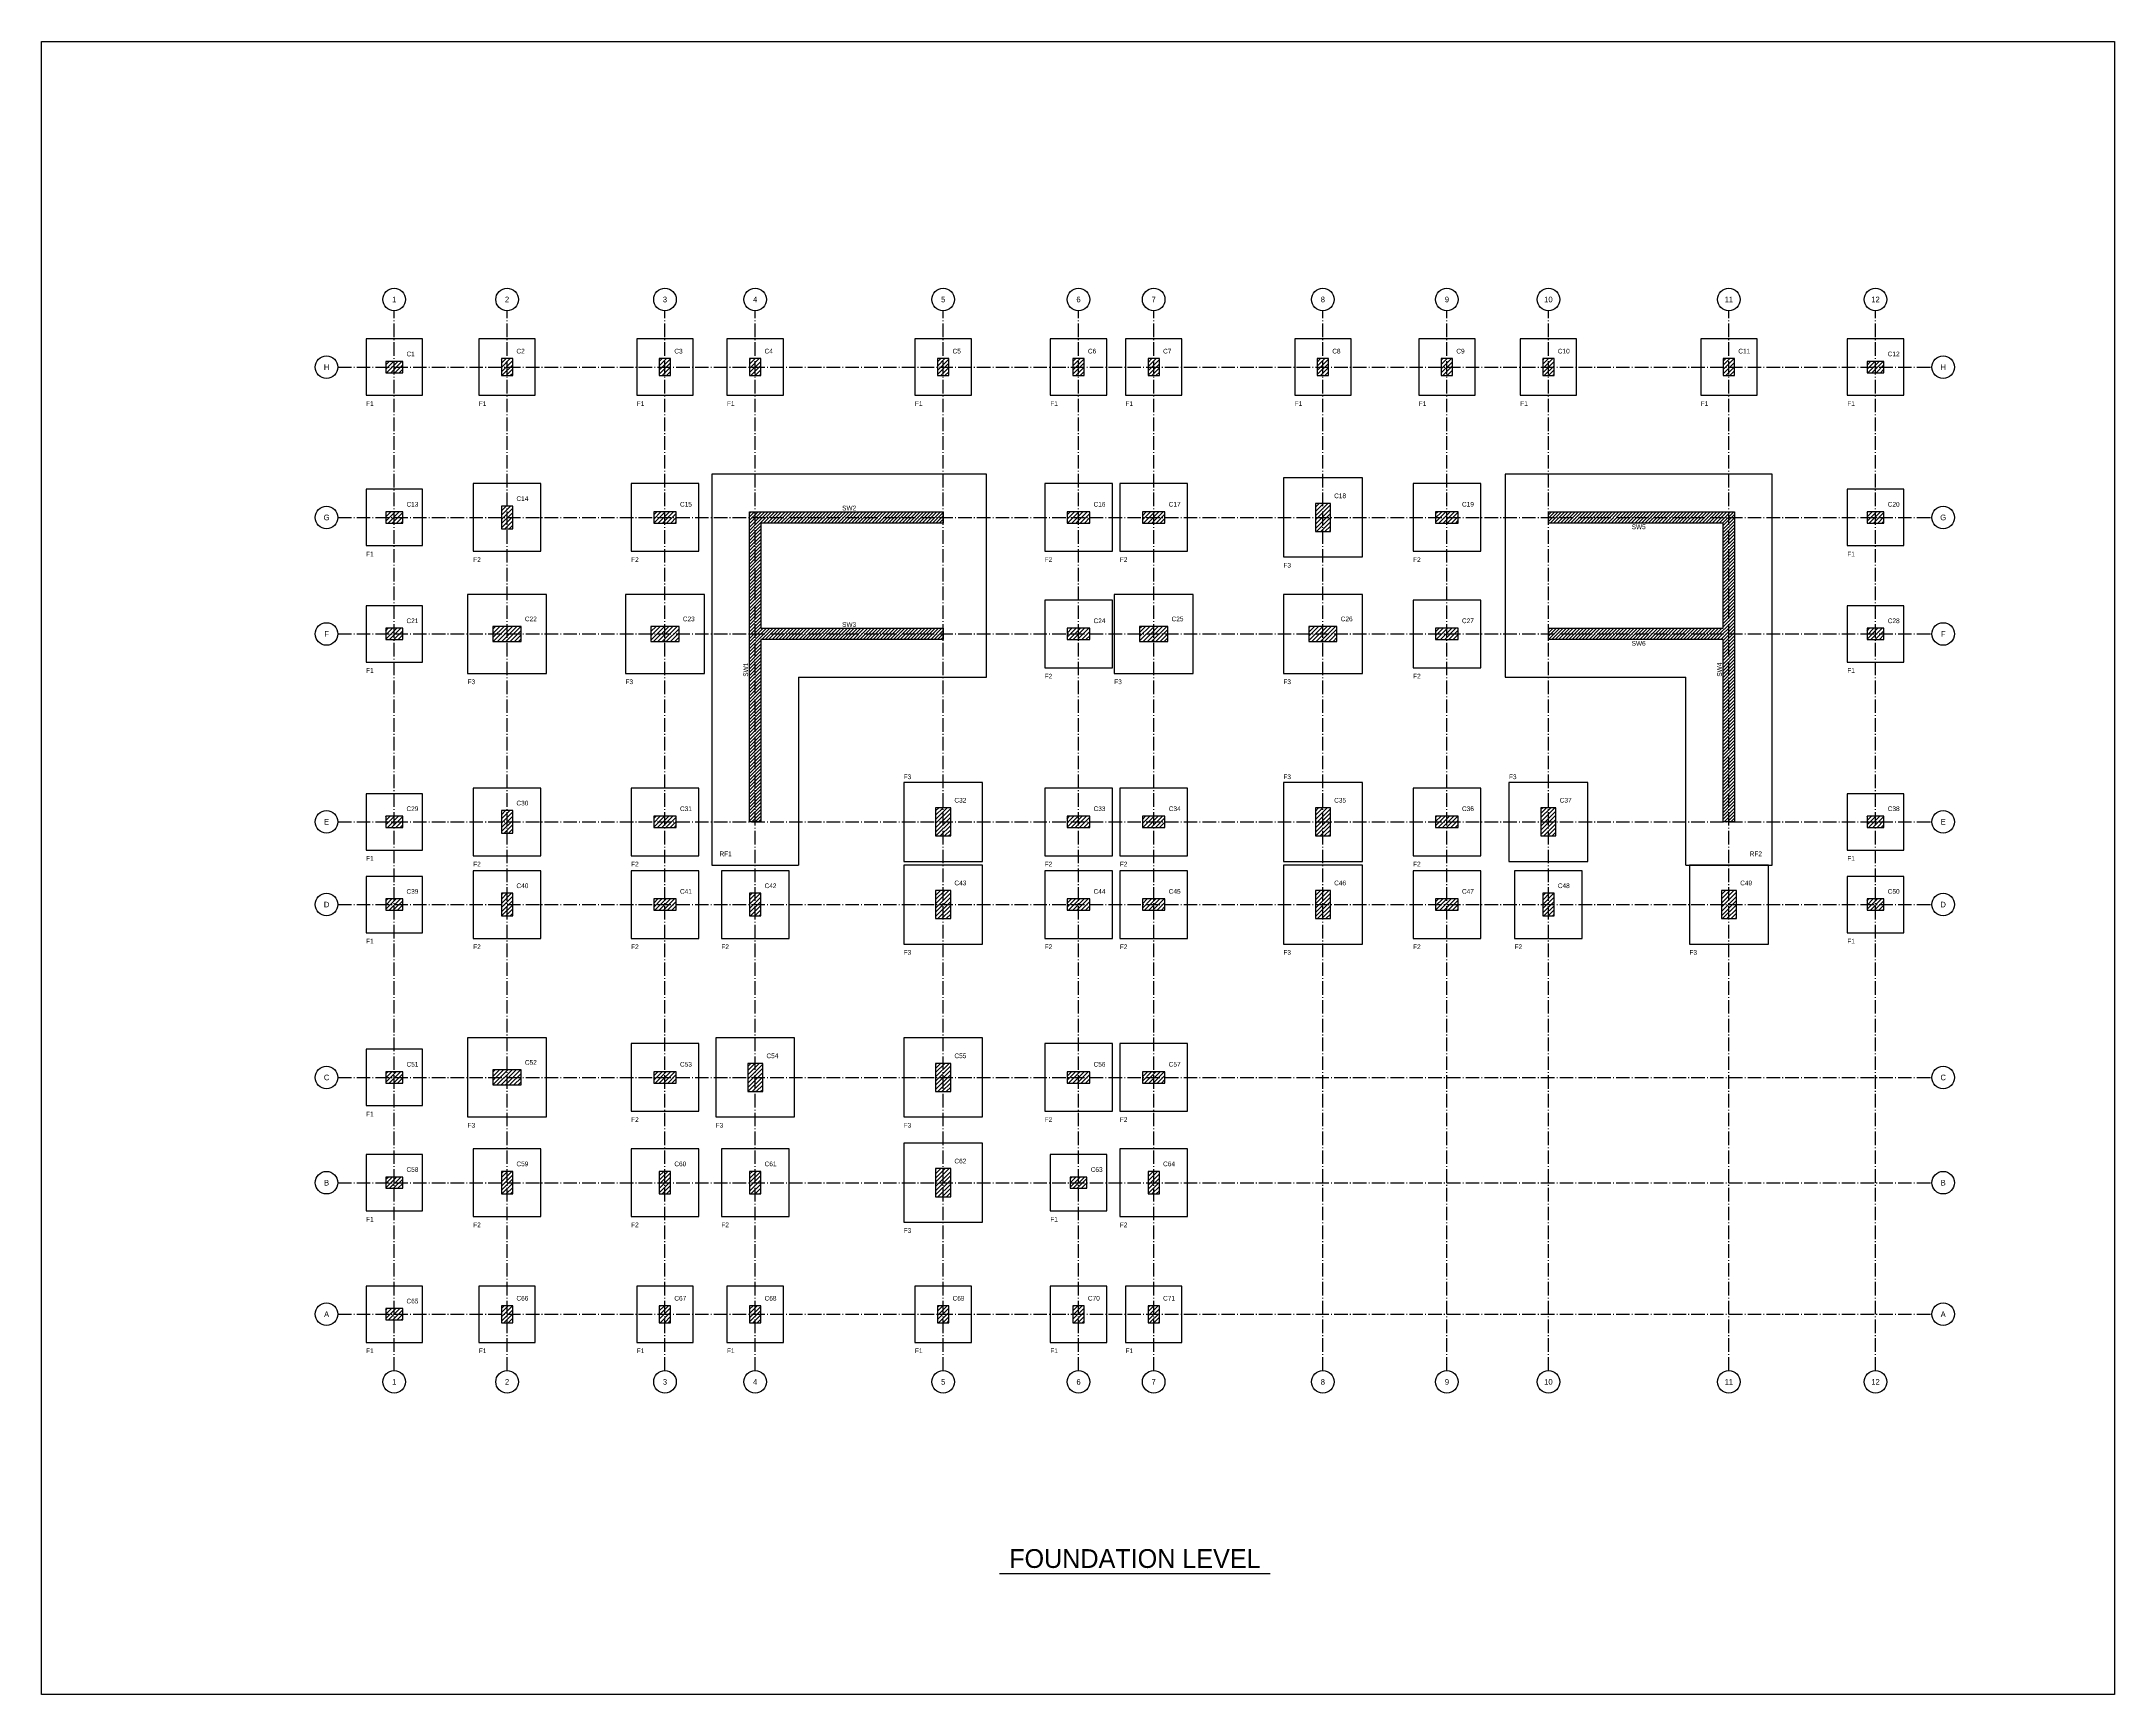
# Model space of a CAD drawing. Header units: millimetres. Extents: x -71346 to 347304, y -10119 to 33865.
# Drawn here: x -71346 to -16204, y -10119 to 33865 of the extents above; entities that cross this region are included whole.
import ezdxf
from ezdxf.enums import TextEntityAlignment as Align

# ---------------------------------------------------------------- set-up
doc = ezdxf.new("R2010")
doc.units = ezdxf.units.MM
doc.header["$LTSCALE"] = 40
doc.header["$PDMODE"] = 35
doc.linetypes.add('GRIDLINE', pattern=[12.5, 9, -1.5, 0.5, -1.5])
doc.layers.add('Boundary', color=40, linetype='Continuous', lineweight=30)
doc.layers.add('Origin', color=40, linetype='Continuous', lineweight=30)
for name, color, linetype in [('G-ANNO-TEXT', 231, 'Continuous'), ('S-COLS', 52, 'Continuous'), ('S-COLS-IDEN', 171, 'Continuous'), ('S-FND', 2, 'Continuous'), ('S-FND-IDEN', 6, 'Continuous'), ('S-GRID', 8, 'GRIDLINE'), ('S-GRID-IDEN', 8, 'Continuous'), ('S-WALL-IDEN', 30, 'Continuous')]:
    doc.layers.add(name, color=color, linetype=linetype)
pattern_1 = [(45, (-61962.04, 0), (-56.1266, 56.1266), [])]
pattern_2 = [(45, (-61962.043, 0), (-44.90128, 44.90128), [])]

msp = doc.modelspace()

# ---------------------------------------------------------------- hatches: boundary and pattern name
at = {"layer": 'S-COLS'}
h = msp.add_hatch(dxfattribs=at)
h.set_pattern_fill('ANSI31', scale=25)
h.set_pattern_definition(pattern_1)
h.paths.add_polyline_path([(-59112, 24975), (-58812, 24975), (-58812, 25425), (-59112, 25425)])
h = msp.add_hatch(dxfattribs=at)
h.set_pattern_fill('ANSI31', scale=25)
h.set_pattern_definition(pattern_1)
h.paths.add_polyline_path([(-54912, 24975), (-54612, 24975), (-54612, 25425), (-54912, 25425)])
h = msp.add_hatch(dxfattribs=at)
h.set_pattern_fill('ANSI31', scale=25)
h.set_pattern_definition(pattern_1)
h.paths.add_polyline_path([(-52512, 24975), (-52212, 24975), (-52212, 25425), (-52512, 25425)])
h = msp.add_hatch(dxfattribs=at)
h.set_pattern_fill('ANSI31', scale=25)
h.set_pattern_definition(pattern_1)
h.paths.add_polyline_path([(-47512, 24975), (-47212, 24975), (-47212, 25425), (-47512, 25425)])
h = msp.add_hatch(dxfattribs=at)
h.set_pattern_fill('ANSI31', scale=25)
h.set_pattern_definition(pattern_1)
h.paths.add_polyline_path([(-43912, 24975), (-43612, 24975), (-43612, 25425), (-43912, 25425)])
h = msp.add_hatch(dxfattribs=at)
h.set_pattern_fill('ANSI31', scale=25)
h.set_pattern_definition(pattern_1)
h.paths.add_polyline_path([(-41912, 24975), (-41612, 24975), (-41612, 25425), (-41912, 25425)])
h = msp.add_hatch(dxfattribs=at)
h.set_pattern_fill('ANSI31', scale=25)
h.set_pattern_definition(pattern_1)
h.paths.add_polyline_path([(-37412, 24975), (-37112, 24975), (-37112, 25425), (-37412, 25425)])
h = msp.add_hatch(dxfattribs=at)
h.set_pattern_fill('ANSI31', scale=25)
h.set_pattern_definition(pattern_1)
h.paths.add_polyline_path([(-34112, 24975), (-33812, 24975), (-33812, 25425), (-34112, 25425)])
h = msp.add_hatch(dxfattribs=at)
h.set_pattern_fill('ANSI31', scale=25)
h.set_pattern_definition(pattern_1)
h.paths.add_polyline_path([(-31412, 24975), (-31112, 24975), (-31112, 25425), (-31412, 25425)])
h = msp.add_hatch(dxfattribs=at)
h.set_pattern_fill('ANSI31', scale=25)
h.set_pattern_definition(pattern_1)
h.paths.add_polyline_path([(-26612, 24975), (-26312, 24975), (-26312, 25425), (-26612, 25425)])
h = msp.add_hatch(dxfattribs=at)
h.set_pattern_fill('ANSI31', scale=25)
h.set_pattern_definition(pattern_1)
h.paths.add_polyline_path([(-62187, 25050), (-61737, 25050), (-61737, 25350), (-62187, 25350)])
h = msp.add_hatch(dxfattribs=at)
h.set_pattern_fill('ANSI31', scale=25)
h.set_pattern_definition(pattern_1)
h.paths.add_polyline_path([(-22787, 25050), (-22337, 25050), (-22337, 25350), (-22787, 25350)])
h = msp.add_hatch(dxfattribs=at)
h.set_pattern_fill('ANSI31', scale=25)
h.set_pattern_definition(pattern_1)
h.paths.add_polyline_path([(-37462, 20825), (-37062, 20825), (-37062, 21575), (-37462, 21575)])
h = msp.add_hatch(dxfattribs=at)
h.set_pattern_fill('ANSI31', scale=25)
h.set_pattern_definition(pattern_1)
h.paths.add_polyline_path([(-62187, 21050), (-61737, 21050), (-61737, 21350), (-62187, 21350)])
h = msp.add_hatch(dxfattribs=at)
h.set_pattern_fill('ANSI31', scale=25)
h.set_pattern_definition(pattern_1)
h.paths.add_polyline_path([(-59112, 20900), (-58812, 20900), (-58812, 21500), (-59112, 21500)])
h = msp.add_hatch(dxfattribs=at)
h.set_pattern_fill('ANSI31', scale=25)
h.set_pattern_definition(pattern_1)
h.paths.add_polyline_path([(-55062, 21050), (-54462, 21050), (-54462, 21350), (-55062, 21350)])
h = msp.add_hatch(dxfattribs=at)
h.set_pattern_fill('ANSI31', scale=20)
h.set_pattern_definition(pattern_2)
h.paths.add_polyline_path([(-52512, 13100), (-52512, 21350), (-47362, 21350), (-47362, 21050), (-52212, 21050), (-52212, 18250), (-47362, 18250), (-47362, 17950), (-52212, 17950), (-52212, 13100), (-52512, 13100)])
h = msp.add_hatch(dxfattribs=at)
h.set_pattern_fill('ANSI31', scale=25)
h.set_pattern_definition(pattern_1)
h.paths.add_polyline_path([(-44062, 21050), (-43462, 21050), (-43462, 21350), (-44062, 21350)])
h = msp.add_hatch(dxfattribs=at)
h.set_pattern_fill('ANSI31', scale=25)
h.set_pattern_definition(pattern_1)
h.paths.add_polyline_path([(-42062, 21050), (-41462, 21050), (-41462, 21350), (-42062, 21350)])
h = msp.add_hatch(dxfattribs=at)
h.set_pattern_fill('ANSI31', scale=25)
h.set_pattern_definition(pattern_1)
h.paths.add_polyline_path([(-34262, 21050), (-33662, 21050), (-33662, 21350), (-34262, 21350)])
h = msp.add_hatch(dxfattribs=at)
h.set_pattern_fill('ANSI31', scale=20)
h.set_pattern_definition(pattern_2)
h.paths.add_polyline_path([(-26312, 21350), (-26312, 13100), (-26612, 13100), (-26612, 17950), (-31262, 17950), (-31262, 18250), (-26612, 18250), (-26612, 21050), (-31262, 21050), (-31262, 21350), (-26312, 21350)])
h = msp.add_hatch(dxfattribs=at)
h.set_pattern_fill('ANSI31', scale=25)
h.set_pattern_definition(pattern_1)
h.paths.add_polyline_path([(-22787, 21050), (-22337, 21050), (-22337, 21350), (-22787, 21350)])
h = msp.add_hatch(dxfattribs=at)
h.set_pattern_fill('ANSI31', scale=25)
h.set_pattern_definition(pattern_1)
h.paths.add_polyline_path([(-62187, 17950), (-61737, 17950), (-61737, 18250), (-62187, 18250)])
h = msp.add_hatch(dxfattribs=at)
h.set_pattern_fill('ANSI31', scale=25)
h.set_pattern_definition(pattern_1)
h.paths.add_polyline_path([(-59337, 17900), (-58587, 17900), (-58587, 18300), (-59337, 18300)])
h = msp.add_hatch(dxfattribs=at)
h.set_pattern_fill('ANSI31', scale=25)
h.set_pattern_definition(pattern_1)
h.paths.add_polyline_path([(-55137, 17900), (-54387, 17900), (-54387, 18300), (-55137, 18300)])
h = msp.add_hatch(dxfattribs=at)
h.set_pattern_fill('ANSI31', scale=25)
h.set_pattern_definition(pattern_1)
h.paths.add_polyline_path([(-44062, 17950), (-43462, 17950), (-43462, 18250), (-44062, 18250)])
h = msp.add_hatch(dxfattribs=at)
h.set_pattern_fill('ANSI31', scale=25)
h.set_pattern_definition(pattern_1)
h.paths.add_polyline_path([(-42137, 17900), (-41387, 17900), (-41387, 18300), (-42137, 18300)])
h = msp.add_hatch(dxfattribs=at)
h.set_pattern_fill('ANSI31', scale=25)
h.set_pattern_definition(pattern_1)
h.paths.add_polyline_path([(-37637, 17900), (-36887, 17900), (-36887, 18300), (-37637, 18300)])
h = msp.add_hatch(dxfattribs=at)
h.set_pattern_fill('ANSI31', scale=25)
h.set_pattern_definition(pattern_1)
h.paths.add_polyline_path([(-34262, 17950), (-33662, 17950), (-33662, 18250), (-34262, 18250)])
h = msp.add_hatch(dxfattribs=at)
h.set_pattern_fill('ANSI31', scale=25)
h.set_pattern_definition(pattern_1)
h.paths.add_polyline_path([(-22787, 17950), (-22337, 17950), (-22337, 18250), (-22787, 18250)])
h = msp.add_hatch(dxfattribs=at)
h.set_pattern_fill('ANSI31', scale=25)
h.set_pattern_definition(pattern_1)
h.paths.add_polyline_path([(-62187, 12950), (-61737, 12950), (-61737, 13250), (-62187, 13250)])
h = msp.add_hatch(dxfattribs=at)
h.set_pattern_fill('ANSI31', scale=25)
h.set_pattern_definition(pattern_1)
h.paths.add_polyline_path([(-59112, 12800), (-58812, 12800), (-58812, 13400), (-59112, 13400)])
h = msp.add_hatch(dxfattribs=at)
h.set_pattern_fill('ANSI31', scale=25)
h.set_pattern_definition(pattern_1)
h.paths.add_polyline_path([(-55062, 12950), (-54462, 12950), (-54462, 13250), (-55062, 13250)])
h = msp.add_hatch(dxfattribs=at)
h.set_pattern_fill('ANSI31', scale=25)
h.set_pattern_definition(pattern_1)
h.paths.add_polyline_path([(-47562, 12725), (-47162, 12725), (-47162, 13475), (-47562, 13475)])
h = msp.add_hatch(dxfattribs=at)
h.set_pattern_fill('ANSI31', scale=25)
h.set_pattern_definition(pattern_1)
h.paths.add_polyline_path([(-44062, 12950), (-43462, 12950), (-43462, 13250), (-44062, 13250)])
h = msp.add_hatch(dxfattribs=at)
h.set_pattern_fill('ANSI31', scale=25)
h.set_pattern_definition(pattern_1)
h.paths.add_polyline_path([(-42062, 12950), (-41462, 12950), (-41462, 13250), (-42062, 13250)])
h = msp.add_hatch(dxfattribs=at)
h.set_pattern_fill('ANSI31', scale=25)
h.set_pattern_definition(pattern_1)
h.paths.add_polyline_path([(-37462, 12725), (-37062, 12725), (-37062, 13475), (-37462, 13475)])
h = msp.add_hatch(dxfattribs=at)
h.set_pattern_fill('ANSI31', scale=25)
h.set_pattern_definition(pattern_1)
h.paths.add_polyline_path([(-34262, 12950), (-33662, 12950), (-33662, 13250), (-34262, 13250)])
h = msp.add_hatch(dxfattribs=at)
h.set_pattern_fill('ANSI31', scale=25)
h.set_pattern_definition(pattern_1)
h.paths.add_polyline_path([(-31462, 12725), (-31062, 12725), (-31062, 13475), (-31462, 13475)])
h = msp.add_hatch(dxfattribs=at)
h.set_pattern_fill('ANSI31', scale=25)
h.set_pattern_definition(pattern_1)
h.paths.add_polyline_path([(-22787, 12950), (-22337, 12950), (-22337, 13250), (-22787, 13250)])
h = msp.add_hatch(dxfattribs=at)
h.set_pattern_fill('ANSI31', scale=25)
h.set_pattern_definition(pattern_1)
h.paths.add_polyline_path([(-62187, 10750), (-61737, 10750), (-61737, 11050), (-62187, 11050)])
h = msp.add_hatch(dxfattribs=at)
h.set_pattern_fill('ANSI31', scale=25)
h.set_pattern_definition(pattern_1)
h.paths.add_polyline_path([(-59112, 10600), (-58812, 10600), (-58812, 11200), (-59112, 11200)])
h = msp.add_hatch(dxfattribs=at)
h.set_pattern_fill('ANSI31', scale=25)
h.set_pattern_definition(pattern_1)
h.paths.add_polyline_path([(-55062, 10750), (-54462, 10750), (-54462, 11050), (-55062, 11050)])
h = msp.add_hatch(dxfattribs=at)
h.set_pattern_fill('ANSI31', scale=25)
h.set_pattern_definition(pattern_1)
h.paths.add_polyline_path([(-52512, 10600), (-52212, 10600), (-52212, 11200), (-52512, 11200)])
h = msp.add_hatch(dxfattribs=at)
h.set_pattern_fill('ANSI31', scale=25)
h.set_pattern_definition(pattern_1)
h.paths.add_polyline_path([(-47562, 10525), (-47162, 10525), (-47162, 11275), (-47562, 11275)])
h = msp.add_hatch(dxfattribs=at)
h.set_pattern_fill('ANSI31', scale=25)
h.set_pattern_definition(pattern_1)
h.paths.add_polyline_path([(-44062, 10750), (-43462, 10750), (-43462, 11050), (-44062, 11050)])
h = msp.add_hatch(dxfattribs=at)
h.set_pattern_fill('ANSI31', scale=25)
h.set_pattern_definition(pattern_1)
h.paths.add_polyline_path([(-42062, 10750), (-41462, 10750), (-41462, 11050), (-42062, 11050)])
h = msp.add_hatch(dxfattribs=at)
h.set_pattern_fill('ANSI31', scale=25)
h.set_pattern_definition(pattern_1)
h.paths.add_polyline_path([(-37462, 10525), (-37062, 10525), (-37062, 11275), (-37462, 11275)])
h = msp.add_hatch(dxfattribs=at)
h.set_pattern_fill('ANSI31', scale=25)
h.set_pattern_definition(pattern_1)
h.paths.add_polyline_path([(-34262, 10750), (-33662, 10750), (-33662, 11050), (-34262, 11050)])
h = msp.add_hatch(dxfattribs=at)
h.set_pattern_fill('ANSI31', scale=25)
h.set_pattern_definition(pattern_1)
h.paths.add_polyline_path([(-31412, 10600), (-31112, 10600), (-31112, 11200), (-31412, 11200)])
h = msp.add_hatch(dxfattribs=at)
h.set_pattern_fill('ANSI31', scale=25)
h.set_pattern_definition(pattern_1)
h.paths.add_polyline_path([(-26662, 10525), (-26262, 10525), (-26262, 11275), (-26662, 11275)])
h = msp.add_hatch(dxfattribs=at)
h.set_pattern_fill('ANSI31', scale=25)
h.set_pattern_definition(pattern_1)
h.paths.add_polyline_path([(-22787, 10750), (-22337, 10750), (-22337, 11050), (-22787, 11050)])
h = msp.add_hatch(dxfattribs=at)
h.set_pattern_fill('ANSI31', scale=25)
h.set_pattern_definition(pattern_1)
h.paths.add_polyline_path([(-52562, 5925), (-52162, 5925), (-52162, 6675), (-52562, 6675)])
h = msp.add_hatch(dxfattribs=at)
h.set_pattern_fill('ANSI31', scale=25)
h.set_pattern_definition(pattern_1)
h.paths.add_polyline_path([(-47562, 5925), (-47162, 5925), (-47162, 6675), (-47562, 6675)])
h = msp.add_hatch(dxfattribs=at)
h.set_pattern_fill('ANSI31', scale=25)
h.set_pattern_definition(pattern_1)
h.paths.add_polyline_path([(-62187, 6150), (-61737, 6150), (-61737, 6450), (-62187, 6450)])
h = msp.add_hatch(dxfattribs=at)
h.set_pattern_fill('ANSI31', scale=25)
h.set_pattern_definition(pattern_1)
h.paths.add_polyline_path([(-59337, 6100), (-58587, 6100), (-58587, 6500), (-59337, 6500)])
h = msp.add_hatch(dxfattribs=at)
h.set_pattern_fill('ANSI31', scale=25)
h.set_pattern_definition(pattern_1)
h.paths.add_polyline_path([(-55062, 6150), (-54462, 6150), (-54462, 6450), (-55062, 6450)])
h = msp.add_hatch(dxfattribs=at)
h.set_pattern_fill('ANSI31', scale=25)
h.set_pattern_definition(pattern_1)
h.paths.add_polyline_path([(-44062, 6150), (-43462, 6150), (-43462, 6450), (-44062, 6450)])
h = msp.add_hatch(dxfattribs=at)
h.set_pattern_fill('ANSI31', scale=25)
h.set_pattern_definition(pattern_1)
h.paths.add_polyline_path([(-42062, 6150), (-41462, 6150), (-41462, 6450), (-42062, 6450)])
h = msp.add_hatch(dxfattribs=at)
h.set_pattern_fill('ANSI31', scale=25)
h.set_pattern_definition(pattern_1)
h.paths.add_polyline_path([(-47562, 3125), (-47162, 3125), (-47162, 3875), (-47562, 3875)])
h = msp.add_hatch(dxfattribs=at)
h.set_pattern_fill('ANSI31', scale=25)
h.set_pattern_definition(pattern_1)
h.paths.add_polyline_path([(-62187, 3350), (-61737, 3350), (-61737, 3650), (-62187, 3650)])
h = msp.add_hatch(dxfattribs=at)
h.set_pattern_fill('ANSI31', scale=25)
h.set_pattern_definition(pattern_1)
h.paths.add_polyline_path([(-59112, 3200), (-58812, 3200), (-58812, 3800), (-59112, 3800)])
h = msp.add_hatch(dxfattribs=at)
h.set_pattern_fill('ANSI31', scale=25)
h.set_pattern_definition(pattern_1)
h.paths.add_polyline_path([(-54912, 3200), (-54612, 3200), (-54612, 3800), (-54912, 3800)])
h = msp.add_hatch(dxfattribs=at)
h.set_pattern_fill('ANSI31', scale=25)
h.set_pattern_definition(pattern_1)
h.paths.add_polyline_path([(-52512, 3200), (-52212, 3200), (-52212, 3800), (-52512, 3800)])
h = msp.add_hatch(dxfattribs=at)
h.set_pattern_fill('ANSI31', scale=25)
h.set_pattern_definition(pattern_1)
h.paths.add_polyline_path([(-43987, 3350), (-43537, 3350), (-43537, 3650), (-43987, 3650)])
h = msp.add_hatch(dxfattribs=at)
h.set_pattern_fill('ANSI31', scale=25)
h.set_pattern_definition(pattern_1)
h.paths.add_polyline_path([(-41912, 3200), (-41612, 3200), (-41612, 3800), (-41912, 3800)])
h = msp.add_hatch(dxfattribs=at)
h.set_pattern_fill('ANSI31', scale=25)
h.set_pattern_definition(pattern_1)
h.paths.add_polyline_path([(-62187, -150), (-61737, -150), (-61737, 150), (-62187, 150)])
h = msp.add_hatch(dxfattribs=at)
h.set_pattern_fill('ANSI31', scale=25)
h.set_pattern_definition(pattern_1)
h.paths.add_polyline_path([(-59112, -225), (-58812, -225), (-58812, 225), (-59112, 225)])
h = msp.add_hatch(dxfattribs=at)
h.set_pattern_fill('ANSI31', scale=25)
h.set_pattern_definition(pattern_1)
h.paths.add_polyline_path([(-54912, -225), (-54612, -225), (-54612, 225), (-54912, 225)])
h = msp.add_hatch(dxfattribs=at)
h.set_pattern_fill('ANSI31', scale=25)
h.set_pattern_definition(pattern_1)
h.paths.add_polyline_path([(-52512, -225), (-52212, -225), (-52212, 225), (-52512, 225)])
h = msp.add_hatch(dxfattribs=at)
h.set_pattern_fill('ANSI31', scale=25)
h.set_pattern_definition(pattern_1)
h.paths.add_polyline_path([(-47512, -225), (-47212, -225), (-47212, 225), (-47512, 225)])
h = msp.add_hatch(dxfattribs=at)
h.set_pattern_fill('ANSI31', scale=25)
h.set_pattern_definition(pattern_1)
h.paths.add_polyline_path([(-43912, -225), (-43612, -225), (-43612, 225), (-43912, 225)])
h = msp.add_hatch(dxfattribs=at)
h.set_pattern_fill('ANSI31', scale=25)
h.set_pattern_definition(pattern_1)
h.paths.add_polyline_path([(-41912, -225), (-41612, -225), (-41612, 225), (-41912, 225)])

# ---------------------------------------------------------------- linework, layer by layer
at = {"layer": 'Boundary'}
msp.add_lwpolyline([(-71346, 33865), (-16204, 33865), (-16204, -10119), (-71346, -10119)], close=True, dxfattribs=at)
at = {"layer": 'G-ANNO-TEXT'}
msp.add_line((-45862, -6900), (-38662, -6900), dxfattribs=at)
at = {"layer": 'Origin'}
msp.add_point((-52212, 21050), dxfattribs=at)
at = {"layer": 'S-COLS'}
for points in [[(-59112, 24975), (-58812, 24975), (-58812, 25425), (-59112, 25425)], [(-54912, 24975), (-54612, 24975), (-54612, 25425), (-54912, 25425)], [(-52512, 24975), (-52212, 24975), (-52212, 25425), (-52512, 25425)], [(-47512, 24975), (-47212, 24975), (-47212, 25425), (-47512, 25425)], [(-43912, 24975), (-43612, 24975), (-43612, 25425), (-43912, 25425)], [(-41912, 24975), (-41612, 24975), (-41612, 25425), (-41912, 25425)], [(-37412, 24975), (-37112, 24975), (-37112, 25425), (-37412, 25425)], [(-34112, 24975), (-33812, 24975), (-33812, 25425), (-34112, 25425)], [(-31412, 24975), (-31112, 24975), (-31112, 25425), (-31412, 25425)], [(-26612, 24975), (-26312, 24975), (-26312, 25425), (-26612, 25425)], [(-62187, 25050), (-61737, 25050), (-61737, 25350), (-62187, 25350)], [(-22787, 25050), (-22337, 25050), (-22337, 25350), (-22787, 25350)], [(-37462, 20825), (-37062, 20825), (-37062, 21575), (-37462, 21575)], [(-62187, 21050), (-61737, 21050), (-61737, 21350), (-62187, 21350)], [(-59112, 20900), (-58812, 20900), (-58812, 21500), (-59112, 21500)], [(-55062, 21050), (-54462, 21050), (-54462, 21350), (-55062, 21350)], [(-52512, 13100), (-52512, 21350), (-47362, 21350), (-47362, 21050), (-52212, 21050), (-52212, 18250), (-47362, 18250), (-47362, 17950), (-52212, 17950), (-52212, 13100)], [(-44062, 21050), (-43462, 21050), (-43462, 21350), (-44062, 21350)], [(-42062, 21050), (-41462, 21050), (-41462, 21350), (-42062, 21350)], [(-34262, 21050), (-33662, 21050), (-33662, 21350), (-34262, 21350)], [(-26312, 21350), (-26312, 13100), (-26612, 13100), (-26612, 17950), (-31262, 17950), (-31262, 18250), (-26612, 18250), (-26612, 21050), (-31262, 21050), (-31262, 21350)], [(-22787, 21050), (-22337, 21050), (-22337, 21350), (-22787, 21350)], [(-62187, 17950), (-61737, 17950), (-61737, 18250), (-62187, 18250)], [(-59337, 17900), (-58587, 17900), (-58587, 18300), (-59337, 18300)], [(-55137, 17900), (-54387, 17900), (-54387, 18300), (-55137, 18300)], [(-44062, 17950), (-43462, 17950), (-43462, 18250), (-44062, 18250)], [(-42137, 17900), (-41387, 17900), (-41387, 18300), (-42137, 18300)], [(-37637, 17900), (-36887, 17900), (-36887, 18300), (-37637, 18300)], [(-34262, 17950), (-33662, 17950), (-33662, 18250), (-34262, 18250)], [(-22787, 17950), (-22337, 17950), (-22337, 18250), (-22787, 18250)], [(-62187, 12950), (-61737, 12950), (-61737, 13250), (-62187, 13250)], [(-59112, 12800), (-58812, 12800), (-58812, 13400), (-59112, 13400)], [(-55062, 12950), (-54462, 12950), (-54462, 13250), (-55062, 13250)], [(-47562, 12725), (-47162, 12725), (-47162, 13475), (-47562, 13475)], [(-44062, 12950), (-43462, 12950), (-43462, 13250), (-44062, 13250)], [(-42062, 12950), (-41462, 12950), (-41462, 13250), (-42062, 13250)], [(-37462, 12725), (-37062, 12725), (-37062, 13475), (-37462, 13475)], [(-34262, 12950), (-33662, 12950), (-33662, 13250), (-34262, 13250)], [(-31462, 12725), (-31062, 12725), (-31062, 13475), (-31462, 13475)], [(-22787, 12950), (-22337, 12950), (-22337, 13250), (-22787, 13250)], [(-62187, 10750), (-61737, 10750), (-61737, 11050), (-62187, 11050)], [(-59112, 10600), (-58812, 10600), (-58812, 11200), (-59112, 11200)], [(-55062, 10750), (-54462, 10750), (-54462, 11050), (-55062, 11050)], [(-52512, 10600), (-52212, 10600), (-52212, 11200), (-52512, 11200)], [(-47562, 10525), (-47162, 10525), (-47162, 11275), (-47562, 11275)], [(-44062, 10750), (-43462, 10750), (-43462, 11050), (-44062, 11050)], [(-42062, 10750), (-41462, 10750), (-41462, 11050), (-42062, 11050)], [(-37462, 10525), (-37062, 10525), (-37062, 11275), (-37462, 11275)], [(-34262, 10750), (-33662, 10750), (-33662, 11050), (-34262, 11050)], [(-31412, 10600), (-31112, 10600), (-31112, 11200), (-31412, 11200)], [(-26662, 10525), (-26262, 10525), (-26262, 11275), (-26662, 11275)], [(-22787, 10750), (-22337, 10750), (-22337, 11050), (-22787, 11050)], [(-52562, 5925), (-52162, 5925), (-52162, 6675), (-52562, 6675)], [(-47562, 5925), (-47162, 5925), (-47162, 6675), (-47562, 6675)], [(-62187, 6150), (-61737, 6150), (-61737, 6450), (-62187, 6450)], [(-59337, 6100), (-58587, 6100), (-58587, 6500), (-59337, 6500)], [(-55062, 6150), (-54462, 6150), (-54462, 6450), (-55062, 6450)], [(-44062, 6150), (-43462, 6150), (-43462, 6450), (-44062, 6450)], [(-42062, 6150), (-41462, 6150), (-41462, 6450), (-42062, 6450)], [(-47562, 3125), (-47162, 3125), (-47162, 3875), (-47562, 3875)], [(-62187, 3350), (-61737, 3350), (-61737, 3650), (-62187, 3650)], [(-59112, 3200), (-58812, 3200), (-58812, 3800), (-59112, 3800)], [(-54912, 3200), (-54612, 3200), (-54612, 3800), (-54912, 3800)], [(-52512, 3200), (-52212, 3200), (-52212, 3800), (-52512, 3800)], [(-43987, 3350), (-43537, 3350), (-43537, 3650), (-43987, 3650)], [(-41912, 3200), (-41612, 3200), (-41612, 3800), (-41912, 3800)], [(-62187, -150), (-61737, -150), (-61737, 150), (-62187, 150)], [(-59112, -225), (-58812, -225), (-58812, 225), (-59112, 225)], [(-54912, -225), (-54612, -225), (-54612, 225), (-54912, 225)], [(-52512, -225), (-52212, -225), (-52212, 225), (-52512, 225)], [(-47512, -225), (-47212, -225), (-47212, 225), (-47512, 225)], [(-43912, -225), (-43612, -225), (-43612, 225), (-43912, 225)], [(-41912, -225), (-41612, -225), (-41612, 225), (-41912, 225)]]:
    msp.add_lwpolyline(points, close=True, dxfattribs=at)
at = {"layer": 'S-FND'}
for p, q in [((-51212, 16950), (-51212, 11950)), ((-51212, 16950), (-46212, 16950)), ((-32412, 16950), (-27612, 16950)), ((-27612, 11950), (-27612, 16950))]:
    msp.add_line(p, q, dxfattribs=at)
for points in [[(-62712, 24450), (-61212, 24450), (-61212, 25950), (-62712, 25950)], [(-59712, 24450), (-58212, 24450), (-58212, 25950), (-59712, 25950)], [(-55512, 24450), (-54012, 24450), (-54012, 25950), (-55512, 25950)], [(-53112, 24450), (-51612, 24450), (-51612, 25950), (-53112, 25950)], [(-48112, 24450), (-46612, 24450), (-46612, 25950), (-48112, 25950)], [(-44512, 24450), (-43012, 24450), (-43012, 25950), (-44512, 25950)], [(-42512, 24450), (-41012, 24450), (-41012, 25950), (-42512, 25950)], [(-38012, 24450), (-36512, 24450), (-36512, 25950), (-38012, 25950)], [(-34712, 24450), (-33212, 24450), (-33212, 25950), (-34712, 25950)], [(-32012, 24450), (-30512, 24450), (-30512, 25950), (-32012, 25950)], [(-27212, 24450), (-25712, 24450), (-25712, 25950), (-27212, 25950)], [(-23312, 24450), (-21812, 24450), (-21812, 25950), (-23312, 25950)], [(-59862, 20300), (-58062, 20300), (-58062, 22100), (-59862, 22100)], [(-55662, 20300), (-53862, 20300), (-53862, 22100), (-55662, 22100)], [(-44662, 20300), (-42862, 20300), (-42862, 22100), (-44662, 22100)], [(-42662, 20300), (-40862, 20300), (-40862, 22100), (-42662, 22100)], [(-38312, 20150), (-36212, 20150), (-36212, 22250), (-38312, 22250)], [(-34862, 20300), (-33062, 20300), (-33062, 22100), (-34862, 22100)], [(-62712, 20450), (-61212, 20450), (-61212, 21950), (-62712, 21950)], [(-23312, 20450), (-21812, 20450), (-21812, 21950), (-23312, 21950)], [(-62712, 17350), (-61212, 17350), (-61212, 18850), (-62712, 18850)], [(-60012, 17050), (-57912, 17050), (-57912, 19150), (-60012, 19150)], [(-55812, 17050), (-53712, 17050), (-53712, 19150), (-55812, 19150)], [(-44662, 17200), (-42862, 17200), (-42862, 19000), (-44662, 19000)], [(-42812, 17050), (-40712, 17050), (-40712, 19150), (-42812, 19150)], [(-38312, 17050), (-36212, 17050), (-36212, 19150), (-38312, 19150)], [(-34862, 17200), (-33062, 17200), (-33062, 19000), (-34862, 19000)], [(-23312, 17350), (-21812, 17350), (-21812, 18850), (-23312, 18850)], [(-62712, 12350), (-61212, 12350), (-61212, 13850), (-62712, 13850)], [(-59862, 12200), (-58062, 12200), (-58062, 14000), (-59862, 14000)], [(-55662, 12200), (-53862, 12200), (-53862, 14000), (-55662, 14000)], [(-48412, 12050), (-46312, 12050), (-46312, 14150), (-48412, 14150)], [(-44662, 12200), (-42862, 12200), (-42862, 14000), (-44662, 14000)], [(-42662, 12200), (-40862, 12200), (-40862, 14000), (-42662, 14000)], [(-38312, 12050), (-36212, 12050), (-36212, 14150), (-38312, 14150)], [(-34862, 12200), (-33062, 12200), (-33062, 14000), (-34862, 14000)], [(-32312, 12050), (-30212, 12050), (-30212, 14150), (-32312, 14150)], [(-23312, 12350), (-21812, 12350), (-21812, 13850), (-23312, 13850)], [(-62712, 10150), (-61212, 10150), (-61212, 11650), (-62712, 11650)], [(-59862, 10000), (-58062, 10000), (-58062, 11800), (-59862, 11800)], [(-55662, 10000), (-53862, 10000), (-53862, 11800), (-55662, 11800)], [(-53262, 10000), (-51462, 10000), (-51462, 11800), (-53262, 11800)], [(-48412, 9850), (-46312, 9850), (-46312, 11950), (-48412, 11950)], [(-44662, 10000), (-42862, 10000), (-42862, 11800), (-44662, 11800)], [(-42662, 10000), (-40862, 10000), (-40862, 11800), (-42662, 11800)], [(-38312, 9850), (-36212, 9850), (-36212, 11950), (-38312, 11950)], [(-34862, 10000), (-33062, 10000), (-33062, 11800), (-34862, 11800)], [(-32162, 10000), (-30362, 10000), (-30362, 11800), (-32162, 11800)], [(-27512, 9850), (-25412, 9850), (-25412, 11950), (-27512, 11950)], [(-23312, 10150), (-21812, 10150), (-21812, 11650), (-23312, 11650)], [(-60012, 5250), (-57912, 5250), (-57912, 7350), (-60012, 7350)], [(-55662, 5400), (-53862, 5400), (-53862, 7200), (-55662, 7200)], [(-53412, 5250), (-51312, 5250), (-51312, 7350), (-53412, 7350)], [(-48412, 5250), (-46312, 5250), (-46312, 7350), (-48412, 7350)], [(-44662, 5400), (-42862, 5400), (-42862, 7200), (-44662, 7200)], [(-42662, 5400), (-40862, 5400), (-40862, 7200), (-42662, 7200)], [(-62712, 5550), (-61212, 5550), (-61212, 7050), (-62712, 7050)], [(-48412, 2450), (-46312, 2450), (-46312, 4550), (-48412, 4550)], [(-62712, 2750), (-61212, 2750), (-61212, 4250), (-62712, 4250)], [(-59862, 2600), (-58062, 2600), (-58062, 4400), (-59862, 4400)], [(-55662, 2600), (-53862, 2600), (-53862, 4400), (-55662, 4400)], [(-53262, 2600), (-51462, 2600), (-51462, 4400), (-53262, 4400)], [(-44512, 2750), (-43012, 2750), (-43012, 4250), (-44512, 4250)], [(-42662, 2600), (-40862, 2600), (-40862, 4400), (-42662, 4400)], [(-62712, -750), (-61212, -750), (-61212, 750), (-62712, 750)], [(-59712, -750), (-58212, -750), (-58212, 750), (-59712, 750)], [(-55512, -750), (-54012, -750), (-54012, 750), (-55512, 750)], [(-53112, -750), (-51612, -750), (-51612, 750), (-53112, 750)], [(-48112, -750), (-46612, -750), (-46612, 750), (-48112, 750)], [(-44512, -750), (-43012, -750), (-43012, 750), (-44512, 750)], [(-42512, -750), (-41012, -750), (-41012, 750), (-42512, 750)]]:
    msp.add_lwpolyline(points, close=True, dxfattribs=at)
for points in [[(-46212, 16950), (-46212, 22350), (-53512, 22350), (-53512, 11950), (-51212, 11950)], [(-27612, 11950), (-25312, 11950), (-25312, 22350), (-32412, 22350), (-32412, 16950)]]:
    msp.add_lwpolyline(points, dxfattribs=at)
at = {"layer": 'S-GRID'}
for p, q in [((-61962, -1500), (-61962, 26700)), ((-58962, -1500), (-58962, 26700)), ((-54762, -1500), (-54762, 26700)), ((-52362, -1500), (-52362, 26700)), ((-47362, -1500), (-47362, 26700)), ((-43762, -1500), (-43762, 26700)), ((-41762, -1500), (-41762, 26700)), ((-37262, -1500), (-37262, 26700)), ((-33962, -1500), (-33962, 26700)), ((-31262, -1500), (-31262, 26700)), ((-26462, -1500), (-26462, 26700)), ((-22562, -1500), (-22562, 26700)), ((-63462, 25200), (-21062, 25200)), ((-63462, 21200), (-21062, 21200)), ((-63462, 18100), (-21062, 18100)), ((-63462, 13100), (-21062, 13100)), ((-63462, 10900), (-21062, 10900)), ((-63462, 6300), (-21062, 6300)), ((-63462, 3500), (-21062, 3500)), ((-63462, 0), (-21062, 0))]:
    msp.add_line(p, q, dxfattribs=at)
at = {"layer": 'S-GRID-IDEN'}
for centre in [(-61962, 27000), (-58962, 27000), (-54762, 27000), (-52362, 27000), (-47362, 27000), (-43762, 27000), (-41762, 27000), (-37262, 27000), (-33962, 27000), (-31262, 27000), (-26462, 27000), (-22562, 27000), (-63762, 25200), (-20762, 25200), (-63762, 21200), (-20762, 21200), (-63762, 18100), (-20762, 18100), (-63762, 13100), (-20762, 13100), (-63762, 10900), (-20762, 10900), (-63762, 6300), (-20762, 6300), (-63762, 3500), (-20762, 3500), (-63762, 0), (-20762, 0), (-61962, -1800), (-58962, -1800), (-54762, -1800), (-52362, -1800), (-47362, -1800), (-43762, -1800), (-41762, -1800), (-37262, -1800), (-33962, -1800), (-31262, -1800), (-26462, -1800), (-22562, -1800)]:
    msp.add_circle(centre, 300, dxfattribs=at)

# ---------------------------------------------------------------- texts
at = {"layer": 'G-ANNO-TEXT'}
msp.add_text('FOUNDATION LEVEL', height=500, dxfattribs=at).set_placement((-42262, -6500), align=Align.MIDDLE_CENTER)
at = {"layer": 'S-COLS-IDEN'}
for s, p in [('C1', (-61637, 25450)), ('C2', (-58712, 25525)), ('C3', (-54512, 25525)), ('C4', (-52112, 25525)), ('C5', (-47112, 25525)), ('C6', (-43512, 25525)), ('C7', (-41512, 25525)), ('C8', (-37012, 25525)), ('C9', (-33712, 25525)), ('C10', (-31012, 25525)), ('C11', (-26212, 25525)), ('C12', (-22237, 25450)), ('C13', (-61637, 21450)), ('C14', (-58712, 21600)), ('C15', (-54362, 21450)), ('C16', (-43362, 21450)), ('C17', (-41362, 21450)), ('C18', (-36962, 21675)), ('C19', (-33562, 21450)), ('C20', (-22237, 21450)), ('C21', (-61637, 18350)), ('C22', (-58487, 18400)), ('C23', (-54287, 18400)), ('C24', (-43362, 18350)), ('C25', (-41287, 18400)), ('C26', (-36787, 18400)), ('C27', (-33562, 18350)), ('C28', (-22237, 18350)), ('C29', (-61637, 13350)), ('C30', (-58712, 13500)), ('C31', (-54362, 13350)), ('C32', (-47062, 13575)), ('C33', (-43362, 13350)), ('C34', (-41362, 13350)), ('C35', (-36962, 13575)), ('C36', (-33562, 13350)), ('C37', (-30962, 13575)), ('C38', (-22237, 13350)), ('C39', (-61637, 11150)), ('C40', (-58712, 11300)), ('C41', (-54362, 11150)), ('C42', (-52112, 11300)), ('C43', (-47062, 11375)), ('C44', (-43362, 11150)), ('C45', (-41362, 11150)), ('C46', (-36962, 11375)), ('C47', (-33562, 11150)), ('C48', (-31012, 11300)), ('C49', (-26162, 11375)), ('C50', (-22237, 11150)), ('C51', (-61637, 6550)), ('C52', (-58487, 6600)), ('C53', (-54362, 6550)), ('C54', (-52062, 6775)), ('C55', (-47062, 6775)), ('C56', (-43362, 6550)), ('C57', (-41362, 6550)), ('C58', (-61637, 3750)), ('C59', (-58712, 3900)), ('C60', (-54512, 3900)), ('C61', (-52112, 3900)), ('C62', (-47062, 3975)), ('C63', (-43437, 3750)), ('C64', (-41512, 3900)), ('C65', (-61637, 250)), ('C66', (-58712, 325)), ('C67', (-54512, 325)), ('C68', (-52112, 325)), ('C69', (-47112, 325)), ('C70', (-43512, 325)), ('C71', (-41512, 325))]:
    msp.add_text(s, height=125, dxfattribs=at).set_placement(p, align=Align.BOTTOM_LEFT)
at = {"layer": 'S-FND-IDEN'}
for s, p in [('F1', (-62712, 24290)), ('F1', (-59712, 24290)), ('F1', (-55512, 24290)), ('F1', (-53112, 24290)), ('F1', (-48112, 24290)), ('F1', (-44512, 24290)), ('F1', (-42512, 24290)), ('F1', (-38012, 24290)), ('F1', (-34712, 24290)), ('F1', (-32012, 24290)), ('F1', (-27212, 24290)), ('F1', (-23312, 24290)), ('F1', (-62712, 20290)), ('F2', (-59862, 20140)), ('F2', (-55662, 20140)), ('F2', (-44662, 20140)), ('F2', (-42662, 20140)), ('F3', (-38312, 19990)), ('F2', (-34862, 20140)), ('F1', (-23312, 20290)), ('F1', (-62712, 17190)), ('F1', (-23312, 17190)), ('F3', (-60012, 16890)), ('F3', (-55812, 16890)), ('F2', (-44662, 17040)), ('F3', (-42812, 16890)), ('F3', (-38312, 16890)), ('F2', (-34862, 17040)), ('F3', (-48412, 14362)), ('F3', (-38312, 14362)), ('F3', (-32312, 14362)), ('F1', (-62712, 12190)), ('F1', (-23312, 12190)), ('F2', (-59862, 12040)), ('F2', (-55662, 12040)), ('F2', (-44662, 12040)), ('F2', (-42662, 12040)), ('F2', (-34862, 12040)), ('F1', (-62712, 9990)), ('F1', (-23312, 9990)), ('F2', (-59862, 9840)), ('F2', (-55662, 9840)), ('F2', (-53262, 9840)), ('F3', (-48412, 9690)), ('F2', (-44662, 9840)), ('F2', (-42662, 9840)), ('F3', (-38312, 9690)), ('F2', (-34862, 9840)), ('F2', (-32162, 9840)), ('F3', (-27512, 9690)), ('F1', (-62712, 5390)), ('F3', (-60012, 5090)), ('F2', (-55662, 5240)), ('F3', (-53412, 5090)), ('F3', (-48412, 5090)), ('F2', (-44662, 5240)), ('F2', (-42662, 5240)), ('F1', (-62712, 2590)), ('F2', (-59862, 2440)), ('F2', (-55662, 2440)), ('F2', (-53262, 2440)), ('F3', (-48412, 2290)), ('F1', (-44512, 2590)), ('F2', (-42662, 2440)), ('F1', (-62712, -910)), ('F1', (-59712, -910)), ('F1', (-55512, -910)), ('F1', (-53112, -910)), ('F1', (-48112, -910)), ('F1', (-44512, -910)), ('F1', (-42512, -910))]:
    msp.add_text(s, height=125, dxfattribs=at).set_placement(p, align=Align.TOP_LEFT)
for s, p in [('RF1', (-53312, 12150)), ('RF2', (-25908, 12150))]:
    msp.add_text(s, height=125, dxfattribs=at).set_placement(p, align=Align.BOTTOM_LEFT)
at = {"layer": 'S-GRID-IDEN'}
for s, p in [('1', (-61962, 27000)), ('2', (-58962, 27000)), ('3', (-54762, 27000)), ('4', (-52362, 27000)), ('5', (-47362, 27000)), ('6', (-43762, 27000)), ('7', (-41762, 27000)), ('8', (-37262, 27000)), ('9', (-33962, 27000)), ('10', (-31262, 27000)), ('11', (-26462, 27000)), ('12', (-22562, 27000)), ('H', (-63762, 25200)), ('H', (-20762, 25200)), ('G', (-63762, 21200)), ('G', (-20762, 21200)), ('F', (-63762, 18100)), ('F', (-20762, 18100)), ('E', (-63762, 13100)), ('E', (-20762, 13100)), ('D', (-63762, 10900)), ('D', (-20762, 10900)), ('C', (-63762, 6300)), ('C', (-20762, 6300)), ('B', (-63762, 3500)), ('B', (-20762, 3500)), ('A', (-63762, 0)), ('A', (-20762, 0)), ('1', (-61962, -1800)), ('2', (-58962, -1800)), ('3', (-54762, -1800)), ('4', (-52362, -1800)), ('5', (-47362, -1800)), ('6', (-43762, -1800)), ('7', (-41762, -1800)), ('8', (-37262, -1800)), ('9', (-33962, -1800)), ('10', (-31262, -1800)), ('11', (-26462, -1800)), ('12', (-22562, -1800))]:
    msp.add_text(s, height=150, dxfattribs=at).set_placement(p, align=Align.MIDDLE_CENTER)
at = {"layer": 'S-WALL-IDEN'}
for s, p in [('SW2', (-49862, 21450)), ('SW5', (-28862, 20950)), ('SW3', (-49862, 18350)), ('SW6', (-28862, 17850))]:
    msp.add_text(s, height=125, dxfattribs=at).set_placement(p, align=Align.MIDDLE_CENTER)
for s, p in [('SW1', (-52612, 17150)), ('SW4', (-26712, 17150))]:
    msp.add_text(s, height=125, rotation=90, dxfattribs=at).set_placement(p, align=Align.MIDDLE_CENTER)

doc.saveas('drawing.dxf')
